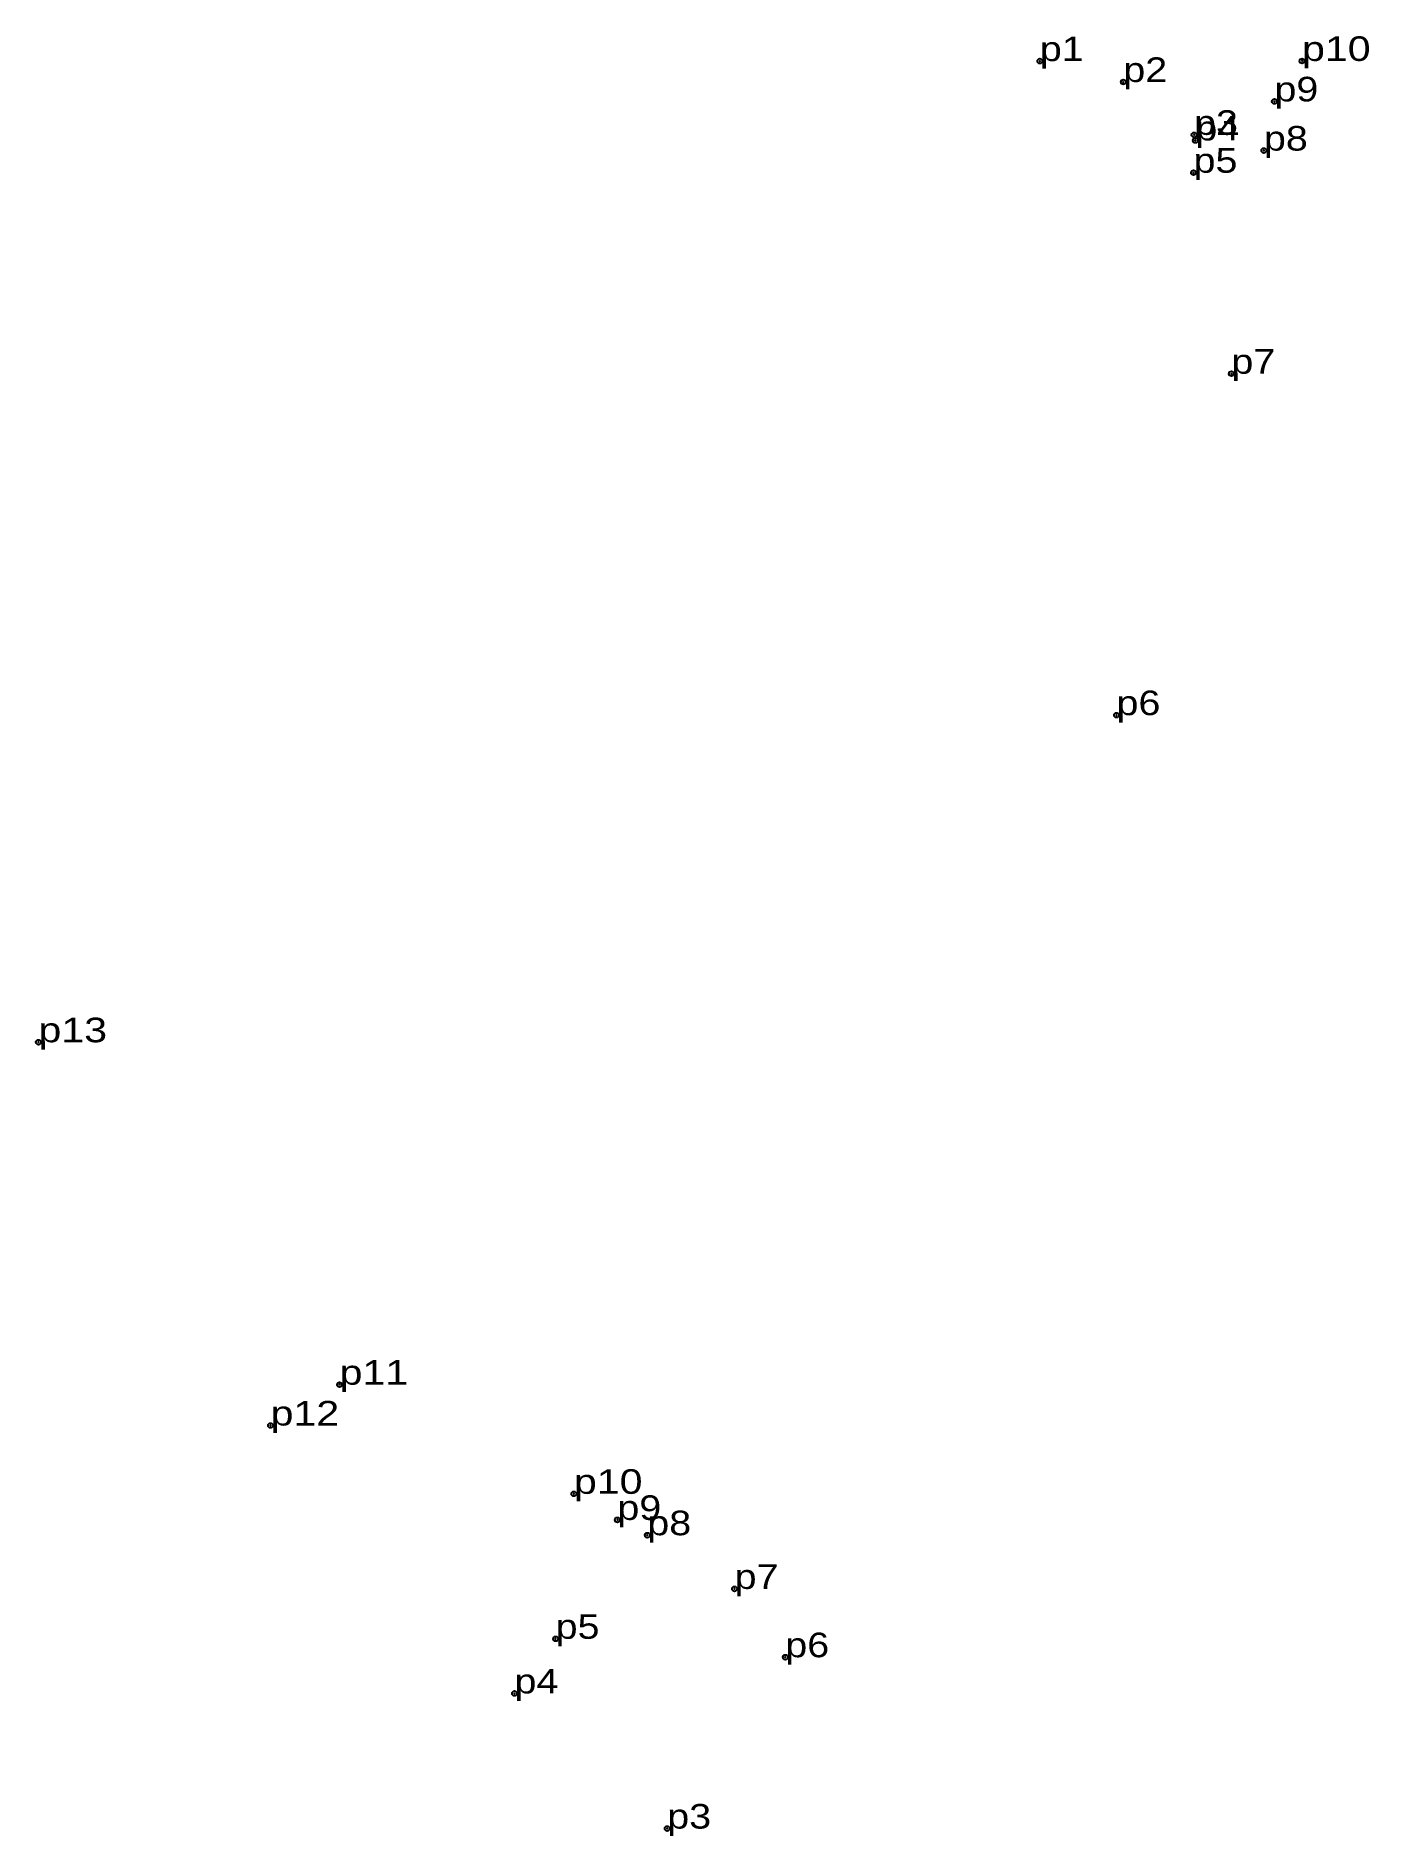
# Model space of a CAD drawing. Header units: metres. Extents: x 544359 to 549398, y 1822143 to 1837047.
# Drawn here: x 546944.4 to 547041.9, y 1836915 to 1837046.7 of the extents above; entities that cross this region are included whole.
import ezdxf

# ---------------------------------------------------------------- set-up
doc = ezdxf.new("R2010")
doc.units = ezdxf.units.M
doc.header["$LTSCALE"] = 0.72
doc.header["$PDMODE"] = 32
doc.header["$PDSIZE"] = 0.36
doc.layers.add('12', color=7, linetype='Continuous')
doc.layers.add('7', color=7, linetype='Continuous')

msp = doc.modelspace()

# ---------------------------------------------------------------- texts
at = {"layer": '12'}
for s, width, p in [('p1', 1.2, (547017.84, 1837044.87)), ('p10', 1.25, (547037.03, 1837044.88)), ('p2', 1.2, (547023.95, 1837043.34)), ('p9', 1.2, (547035.01, 1837041.92)), ('p3', 1.2, (547029.13, 1837039.47)), ('p4', 1.2, (547029.22, 1837039.06)), ('p8', 1.2, (547034.24, 1837038.32)), ('p5', 1.2, (547029.09, 1837036.7)), ('p7', 1.2, (547031.86, 1837021.99)), ('p6', 1.2, (547023.45, 1836997)), ('p13', 1.25, (546944.55, 1836973.06)), ('p11', 1.25, (546966.59, 1836948)), ('p12', 1.25, (546961.54, 1836945.01)), ('p10', 1.25, (546983.74, 1836940.01)), ('p9', 1.2, (546986.92, 1836938.1)), ('p8', 1.2, (546989.11, 1836936.98)), ('p7', 1.2, (546995.5, 1836933.05)), ('p5', 1.2, (546982.4, 1836929.4)), ('p6', 1.2, (546999.21, 1836928.05)), ('p4', 1.2, (546979.39, 1836925.4)), ('p3', 1.2, (546990.57, 1836915.51))]:
    msp.add_text(s, height=1.8, dxfattribs=dict(at, width=width)).set_placement(p)

# ---------------------------------------------------------------- linework, layer by layer
at = {"layer": '7'}
for p in [(547017.84, 1837044.87), (547037.03, 1837044.88), (547023.95, 1837043.34), (547035.01, 1837041.92), (547029.13, 1837039.47), (547029.22, 1837039.06), (547034.24, 1837038.32), (547029.09, 1837036.7), (547031.86, 1837021.99), (547023.45, 1836997), (546944.55, 1836973.06), (546966.59, 1836948), (546961.54, 1836945.01), (546983.74, 1836940.01), (546986.92, 1836938.1), (546989.11, 1836936.98), (546995.5, 1836933.05), (546982.4, 1836929.4), (546999.21, 1836928.05), (546979.39, 1836925.4), (546990.57, 1836915.51)]:
    msp.add_point(p, dxfattribs=at)

msp.set_redraw_order([(e.dxf.handle, doc.entitydb.next_handle()) for e in msp.query("TEXT MTEXT ATTDEF DIMENSION ARC_DIMENSION")])  # texts and dimensions are drawn at this point

doc.saveas('drawing.dxf')
